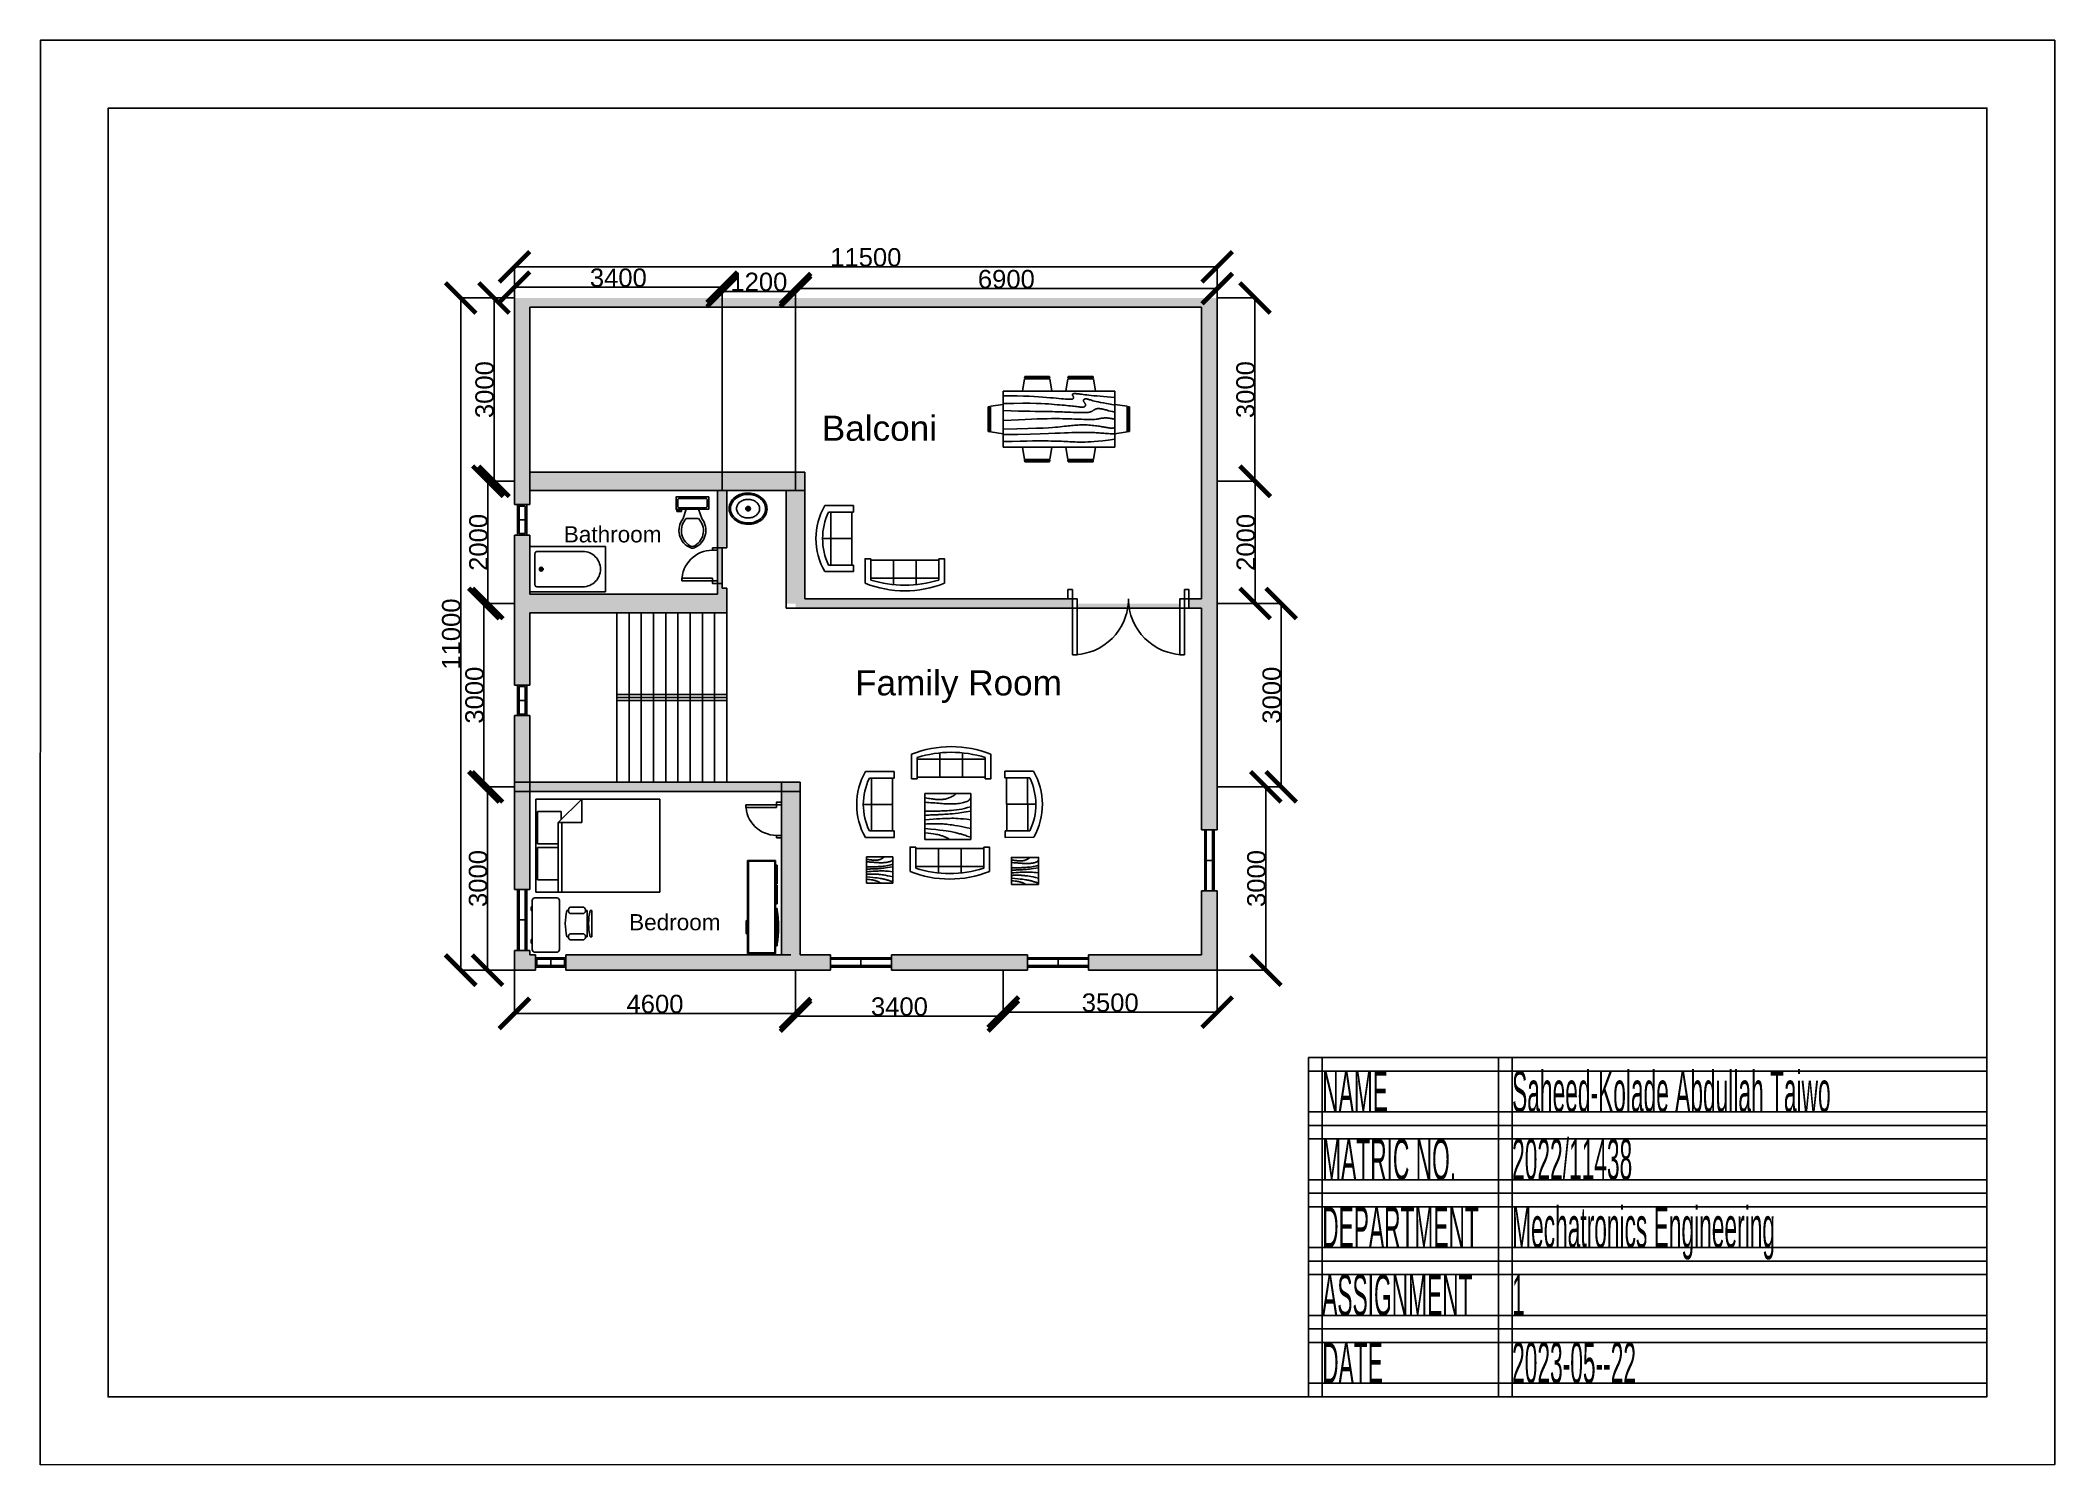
# Paper-space layout 'Layout3-Layout1' of a CAD drawing. Header units: millimetres. Extents: x -20 to 277, y -7 to 202.
# The model-space entities are those that its viewports show. They can reach past a viewport. Long polylines and large blocks are cut down to what shows.
import ezdxf

# ---------------------------------------------------------------- set-up
doc = ezdxf.new("R2010")
doc.units = ezdxf.units.MM
doc.layers.add('Blocks', color=150, linetype='Continuous')
doc.styles.get("Standard").update_dxf_attribs({"font": 'arial.ttf'})
doc.styles.add('style1', font='arial.ttf', dxfattribs={"height": 5})
doc.styles.add('Title Block', font='arial.ttf', dxfattribs={"width": 0.4, "height": 6})
doc.dimstyles.new('Dim', dxfattribs={"dimtxt": 300, "dimasz": 500, "dimexe": 1.25, "dimexo": 0.625, "dimtad": 1, "dimtxsty": 'Standard', "dimblk": 'ARCHTICK', "dimcen": 2.5, "dimadec": 0, "dimazin": 0, "dimtfac": 1, "dimtmove": 0, "dimatfit": 3, "dimldrblk": 'ARCHTICK', "dimfxl": 1, "dimarcsym": 0})

psp = doc.layouts.new('Layout3-Layout1')

# ---------------------------------------------------------------- texts
at = {"style": 'Title Block', "width": 0.4}
for s, p in [('NAME', (169, 44.52)), ('Saheed-Kolade Abdullah Taiwo', (197, 44.52)), ('MATRIC NO.', (169, 34.52)), ('2022/11438', (197, 34.52)), ('DEPARTMENT', (169, 24.52)), ('Mechatronics Engineering', (197, 24.52)), ('ASSIGNMENT', (169, 14.51)), ('1', (197, 14.52)), ('DATE', (169, 4.51)), ('2023-05--22', (197, 4.52))]:
    psp.add_text(s, height=6, dxfattribs=at).set_placement(p)

msp = doc.modelspace()

# ---------------------------------------------------------------- texts
at = {"attachment_point": 1, "style": 'style1'}
for s, width, gutter_width, insert, char_height in [('Balconi', 2226.50322, 2056.925, (2822.406, 641.036), 411.385), ('Bathroom', 1429.37949, 1320.513, (-1400.963, -1168.296), 264.1026), ('Family Room', 3890.88751, 2056.925, (3366.471, -3525.114), 411.38505), ('Bedroom', 1429.37949, 1320.513, (-332.088, -7516.182), 264.1026)]:
    msp.add_mtext_dynamic_manual_height_columns(s, width=width, gutter_width=gutter_width, heights=[0], dxfattribs=dict(at, insert=insert, char_height=char_height))

# ---------------------------------------------------------------- blocks, each defined once
blk = doc.blocks.new('Sofa - Roundback 7 ft.')
at = {"linetype": 'Continuous'}
for p, q in [((-36.000027, -34), (-36.000027, -11.4696)), ((-35.999844, -13.3819), (35.9998, -13.3819)), ((-12.00002, -32.4421), (-12.00003, -6.5971)), ((11.99997, -32.4421), (11.99998, -6.5971)), ((35.99998, -34), (35.99998, -11.4696)), ((-36.000027, -32.4421), (35.99998, -32.4421))]:
    blk.add_line(p, q, dxfattribs=at)
for points in [[(-36.000027, -34), (-42.000027, -34), (-42.000027, -8)], [(41.99998, -8), (41.99998, -34), (35.99998, -34)]]:
    blk.add_lwpolyline(points, dxfattribs=at)
for centre, radius, start, end in [((0, -114.25), 114.25, 68.43141, 111.5686), ((-0.00001, -127.1968), 121.1968, 72.72033, 107.2797)]:
    blk.add_arc(centre, radius, start, end, dxfattribs=at)
blk = doc.blocks.new('Sofa - Roundback Loveseat 5 ft.')
at = {"linetype": 'Continuous'}
for p, q in [((-24, -33.99998), (-24, -11.46958)), ((-23.9998, -13.38178), (23.99986, -13.38178)), ((0, -32.44198), (0, -5.99998)), ((24.00004, -33.99998), (24.00004, -11.46958)), ((-24, -32.44198), (24.00004, -32.44198))]:
    blk.add_line(p, q, dxfattribs=at)
for points in [[(-24, -33.99998), (-30, -33.99998), (-30, -7.99998)], [(30.00004, -7.99998), (30.00004, -33.99998), (24.00004, -33.99998)]]:
    blk.add_lwpolyline(points, dxfattribs=at)
for centre, radius, start, end in [((0, -60.24998), 60.24998, 60.13715, 119.8628), ((0, -61.38438), 55.38444, 64.32083, 115.6792)]:
    blk.add_arc(centre, radius, start, end, dxfattribs=at)
blk = doc.blocks.new('Bed - Queen')
at = {"linetype": 'Continuous'}
for p, q in [((0, -80.00003), (0, 0)), ((0, 0), (59.99999, 0)), ((59.99999, 0), (59.99999, -80.00003)), ((7.99999, -1.2), (28.79998, -1.2)), ((7.99999, -14.4), (7.99999, -1.2)), ((28.79998, -1.2), (28.79998, -14.4)), ((31.19999, -1.2), (51.99999, -1.2)), ((31.19999, -14.4), (31.19999, -1.2)), ((51.99999, -1.2), (51.99999, -16.4)), ((0, -14.4), (44.8, -14.4)), ((44.8, -16.8), (0, -16.8)), ((59.99999, -29.6), (44.8, -14.4)), ((44.8, -14.4), (44.8, -29.6)), ((51.99999, -16.4), (46.79936, -16.4)), ((44.8, -29.6), (59.99999, -29.6)), ((59.99999, -80.00003), (0, -80.00003))]:
    blk.add_line(p, q, dxfattribs=at)
blk = doc.blocks.new('Toilet - top')
for p, q in [((-10, -8.5), (-8, -8.5)), ((-10, -9.5), (-10, -8.5)), ((-7, -9.5), (-10, -9.5)), ((-8, -8.5), (-8, -8)), ((-7, -8), (-7, -9.5)), ((-4, -8), (-6, -14)), ((4, -8), (6, -14)), ((9.5, -6), (9.5, -2)), ((4, -14), (-4, -14))]:
    blk.add_line(p, q)
blk.add_lwpolyline([(10.5, -8), (10.5, 0), (-10.5, 0), (-10.5, -8)], close=True)
for points in [[(-9.5, -2), (-9.5, -6)], [(8.5, -1), (-8.5, -1)], [(-8.5, -7), (8.5, -7)]]:
    blk.add_lwpolyline(points)
for centre, radius, start, end in [((-8.6, -1.9), 0.884, 81.8699, 188.1301), ((-8.6, -6.1), 0.884, 171.8699, 278.1301), ((8.6, -1.9), 0.884, 351.8699, 98.1301), ((8.6, -6.1), 0.884, 261.8699, 8.1301), ((3.5, -21.6), 12.2, 141.4691, 247.9714), ((4.2, -21.8), 11.3, 136.3677, 238.9468), ((-3.5, -21.6), 12.2, 292.0284, 38.5307), ((-4.2, -21.8), 11.3, 301.053, 43.6321), ((0, -27.9), 4, 245.7318, 294.2682), ((0, -29), 4, 254.8605, 285.1395)]:
    blk.add_arc(centre, radius, start, end)
blk = doc.blocks.new('Entertainment Center')
at = {"linetype": 'Continuous'}
for p, q in [((-4, 0), (-5, -1)), ((4, 0), (-4, 0)), ((5, -1), (4, 0)), ((-17, -19), (-17, -1)), ((-17, -1), (43, -1)), ((-16.5, -18.5), (-16.5, -1.5)), ((-16.5, -1.5), (42.5, -1.5)), ((42.5, -1.5), (42.5, -18.5)), ((43, -1), (43, -19)), ((43, -19), (-17, -19)), ((42.5, -18.5), (-16.5, -18.5)), ((-12, -20), (-12, -19)), ((12, -20), (-12, -20)), ((12, -19), (12, -20)), ((15, -20), (15, -19)), ((27, -20), (15, -20)), ((27, -19), (27, -20)), ((28, -20), (28, -19)), ((40, -20), (28, -20)), ((40, -19), (40, -20))]:
    blk.add_line(p, q, dxfattribs=at)
blk.add_arc((0, 40), 61, 259.6111, 280.3889, dxfattribs=at)
blk = doc.blocks.new('Big Door')
for points in [[(-1828.8, 1066.8), (-1905, 1066.8), (-1905, 152.4), (-1828.8, 152.4)], [(-152.4, 1066.8), (-76.2, 1066.8), (-76.2, 152.4), (-152.4, 152.4)], [(-1905, 0), (-1905, 152.4), (-1981.2, 152.4), (-1981.2, 0)], [(-76.2, 0), (-76.2, 152.4), (0, 152.4), (0, 0)]]:
    blk.add_lwpolyline(points, close=True)
for centre, start, end in [((-1905, 152.4), 0, 90), ((-76.2, 152.4), 90, 180)]:
    blk.add_arc(centre, 914.4, start, end)
blk = doc.blocks.new('Table - Square Woodgrain 42 x 42 in.')
at = {"linetype": 'Continuous'}
blk.add_line((0, -42), (42, -42), dxfattribs=at)
for points in [[(0, -4), (1.704, -4.2172), (3.2358, -4.4188), (4.615, -4.604), (5.8615, -4.7721), (6.9951, -4.9224), (8.0357, -5.0541), (9.0031, -5.1667), (9.9171, -5.2594), (10.7951, -5.3316), (11.6445, -5.3836), (12.4702, -5.4157), (13.277, -5.4283), (14.0698, -5.4217), (14.8535, -5.3964), (15.6331, -5.3526), (16.4133, -5.2908), (17.1986, -5.2103), (17.9913, -5.1062), (18.793, -4.9727), (19.6056, -4.8038), (20.4307, -4.5937), (21.2701, -4.3365), (22.1256, -4.0262), (22.9989, -3.6571), (23.888, -3.2272), (24.7756, -2.7516), (25.6408, -2.2491), (26.4624, -1.7387), (27.2195, -1.2395), (27.891, -0.7703), (28.456, -0.3501), (28.8934, 0.002)], [(0, -42), (0, 0), (42, 0), (42, -42)], [(0, -8), (1.8203, -8.1001), (3.6741, -8.2149), (5.5411, -8.3408), (7.4011, -8.4741), (9.2339, -8.6112), (11.0193, -8.7484), (12.7371, -8.8821), (14.3671, -9.0086), (15.8954, -9.1246), (17.3337, -9.2278), (18.6997, -9.3159), (20.0116, -9.387), (21.2871, -9.4389), (22.5442, -9.4696), (23.8008, -9.477), (25.0749, -9.459), (26.3791, -9.4137), (27.7049, -9.3403), (29.0383, -9.2382), (30.3655, -9.1068), (31.6728, -8.9455), (32.9461, -8.7535), (34.1717, -8.5304), (35.3358, -8.2756), (36.4268, -7.9863), (37.443, -7.6521), (38.3849, -7.2603), (39.253, -6.7986), (40.048, -6.2542), (40.7705, -5.6147), (41.421, -4.8674), (42, -4)], [(42, -12), (39.1784, -12.8621), (36.4519, -13.5654), (33.8246, -14.1294), (31.3004, -14.5731), (28.8832, -14.9161), (26.577, -15.1775), (24.3858, -15.3768), (22.3136, -15.5332), (20.3622, -15.6632), (18.5254, -15.7718), (16.7947, -15.8612), (15.1618, -15.9338), (13.6183, -15.9916), (12.1558, -16.0369), (10.7659, -16.0718), (9.4403, -16.0987), (8.1703, -16.1191), (6.9461, -16.1325), (5.7577, -16.1377), (4.595, -16.1335), (3.4479, -16.1188), (2.3064, -16.0924), (1.1604, -16.0532), (0, -16)], [(42, -16), (37.6529, -16.7365), (33.8802, -17.329), (30.6179, -17.7961), (27.8015, -18.1561), (25.3668, -18.4275), (23.2497, -18.6288), (21.3859, -18.7785), (19.7111, -18.8949), (18.1693, -18.9939), (16.7375, -19.0795), (15.401, -19.1534), (14.1449, -19.217), (12.9544, -19.2717), (11.8148, -19.3191), (10.7113, -19.3606), (9.6291, -19.3976), (8.5534, -19.4323), (7.47, -19.4689), (6.3643, -19.5122), (5.222, -19.5672), (4.0288, -19.6386), (2.7703, -19.7313), (1.4321, -19.8501), (0, -20)], [(0, -24), (3.9243, -23.6805), (7.4766, -23.4138), (10.6891, -23.1954), (13.5943, -23.0205), (16.2247, -22.8847), (18.6125, -22.7832), (20.7903, -22.7116), (22.7903, -22.6651), (24.6563, -22.642), (26.4764, -22.6507), (28.35, -22.7024), (30.3766, -22.8084), (32.6555, -22.98), (35.2861, -23.2283), (38.3678, -23.5645), (42, -24)], [(42, -32), (37.392, -31.017), (33.4585, -30.2231), (30.1291, -29.5949), (27.3334, -29.109), (25.0009, -28.742), (23.0612, -28.4707), (21.4439, -28.2716), (20.0786, -28.1215), (18.8998, -28.0002), (17.8609, -27.9014), (16.9206, -27.8219), (16.0371, -27.7588), (15.1691, -27.709), (14.2748, -27.6693), (13.3128, -27.6368), (12.2415, -27.6083), (11.0295, -27.5824), (9.6867, -27.5643), (8.233, -27.5608), (6.6884, -27.5787), (5.0728, -27.6248), (3.4062, -27.7058), (1.7086, -27.8286), (0, -28)], [(0, -32), (5.4026, -32.5358), (9.9494, -33.019), (13.7424, -33.4553), (16.8834, -33.8505), (19.4743, -34.2106), (21.6171, -34.5413), (23.4136, -34.8486), (24.9657, -35.1382), (26.3614, -35.4156), (27.6332, -35.6841), (28.7995, -35.9467), (29.8788, -36.2064), (30.8897, -36.4661), (31.8507, -36.7288), (32.7802, -36.9973), (33.6968, -37.2747), (34.6175, -37.5635), (35.5531, -37.8651), (36.5128, -38.1805), (37.506, -38.5108), (38.5421, -38.8568), (39.6302, -39.2197), (40.7797, -39.6004), (42, -40)], [(0, -36), (3.0098, -36.2857), (5.5354, -36.5643), (7.6368, -36.8359), (9.374, -37.1009), (10.807, -37.3597), (11.9957, -37.6126), (13.0002, -37.8599), (13.8804, -38.102), (14.6874, -38.3393), (15.4365, -38.5729), (16.1338, -38.8041), (16.7858, -39.0341), (17.3987, -39.264), (17.9787, -39.4952), (18.5322, -39.7288), (19.0655, -39.9662), (19.5832, -40.2081), (20.0842, -40.4544), (20.5657, -40.7046), (21.0249, -40.9581), (21.459, -41.2144), (21.8653, -41.4731), (22.2409, -41.7335), (22.5831, -41.9951)]]:
    blk.add_lwpolyline(points, dxfattribs=at)
blk = doc.blocks.new('Small Windows')
blk.add_line((-250, 152.4), (-250, 0))
for points in [[(-500, 152.4), (0, 152.4), (0, 0), (-500, 0)], [(-474.6, 127), (-25.4, 127), (-25.4, 25.4), (-474.6, 25.4)]]:
    blk.add_lwpolyline(points, close=True)
blk = doc.blocks.new('Small Window')
at = {"rotation": 270}
blk.add_blockref('Small Windows', (-76.2, -25.4), dxfattribs=at)
blk = doc.blocks.new('Big Window')
for p, q in [((-1000, 76.2), (0, 76.2)), ((-1000, -76.2), (-1000, 76.2)), ((-1000, 50.8), (0, 50.8)), ((-500, 76.2), (-500, -76.2)), ((0, 76.2), (0, -76.2)), ((0, -50.8), (-1000, -50.8)), ((0, -76.2), (-1000, -76.2))]:
    blk.add_line(p, q)
blk = doc.blocks.new('Desk - 30 x 60 in.')
at = {"linetype": 'Continuous'}
for p, q in [((-26.999995, 0), (26.999995, 0)), ((-29.999995, -27), (-29.999995, -3)), ((29.999995, -3), (29.999995, -27)), ((26.999995, -30), (-26.999995, -30)), ((-20.000005, -30), (-20.000005, -31)), ((-20.000005, -31), (-16.000005, -31)), ((-16.000005, -31), (-16.000005, -30)), ((15.999995, -31), (15.999995, -30)), ((19.999995, -31), (15.999995, -31)), ((19.999995, -30), (19.999995, -31))]:
    blk.add_line(p, q, dxfattribs=at)
for centre, start, end in [((-26.499995, -3.5), 98.1301, 171.8699), ((26.499995, -3.5), 8.130102, 81.8699), ((-26.499995, -26.5), 188.1301, 261.8699), ((26.499995, -26.5), 278.1301, 351.8699)]:
    blk.add_arc(centre, 3.535534, start, end, dxfattribs=at)
blk = doc.blocks.new('Dining Set - 36 x 72 in.')
at = {"linetype": 'Continuous'}
for p, q in [((-22.2343, 26.00059), (-23.4847, 17.99762)), ((-22.2304, 26), (-5.7608, 26)), ((-22, 27.5), (-22.1562, 26.50042)), ((-5.8416, 26.5), (-22.1534, 26.5)), ((-22, 27.5), (-6, 27.5)), ((-5.8437, 26.49966), (-6, 27.5)), ((-4.5152, 17.99762), (-5.7655, 25.99926)), ((5.7657, 26.00059), (4.5153, 17.99762)), ((5.7696, 26), (22.2392, 26)), ((6, 27.5), (5.8438, 26.50042)), ((22.1584, 26.5), (5.8466, 26.5)), ((6, 27.5), (22, 27.5)), ((22.1563, 26.49966), (22, 27.5)), ((23.4848, 17.99762), (22.2345, 25.99926)), ((36, 18), (-36, 18)), ((-36, 18), (-36, -18)), ((36, -18), (36, 18)), ((-45.5, 8), (-44.5004, 8.15617)), ((-45.5, 8), (-45.5, -8)), ((-44.5, -8.15843), (-44.5, 8.15338)), ((-44.0006, 8.23428), (-35.9976, 9.48474)), ((-44, 8.23041), (-44, -8.23915)), ((44.0006, 8.23428), (35.9976, 9.48474)), ((44, 8.23041), (44, -8.23915)), ((44.5, -8.15843), (44.5, 8.15338)), ((45.5, 8), (44.5005, 8.15617)), ((45.5, 8), (45.5, -8)), ((-44.4997, -8.15631), (-45.5, -8)), ((-35.9976, -9.48476), (-43.9993, -8.2345)), ((35.9976, -9.48476), (43.9993, -8.2345)), ((44.4997, -8.15631), (45.5, -8)), ((-36, -18), (36, -18)), ((-22.2343, -26.0006), (-23.4847, -17.99762)), ((-4.5152, -17.99762), (-5.7655, -25.99928)), ((5.7657, -26.0006), (4.5153, -17.99762)), ((23.4848, -17.99762), (22.2345, -25.99928)), ((-22.2304, -26), (-5.7608, -26)), ((-22, -27.5), (-22.1562, -26.50044)), ((-5.8416, -26.5), (-22.1534, -26.5)), ((-22, -27.5), (-6, -27.5)), ((-5.8437, -26.49967), (-6, -27.5)), ((5.7696, -26), (22.2392, -26)), ((6, -27.5), (5.8438, -26.50044)), ((22.1584, -26.5), (5.8466, -26.5)), ((6, -27.5), (22, -27.5)), ((22.1563, -26.49967), (22, -27.5))]:
    blk.add_line(p, q, dxfattribs=at)
for points in [[(-36, 15), (-31.1772, 14.97754), (-26.8079, 14.91406), (-22.8538, 14.81543), (-19.276, 14.6875), (-16.0362, 14.53613), (-13.0957, 14.36718), (-10.4159, 14.18652), (-7.9583, 14), (-5.6904, 13.81315), (-3.6035, 13.63021), (-1.6954, 13.45508), (0.0365, 13.29166), (1.5945, 13.14388), (2.9811, 13.01562), (4.1988, 12.9108), (5.25, 12.83333), (6.1393, 12.78613), (6.8802, 12.76823), (7.4883, 12.77767), (7.9792, 12.8125), (8.3685, 12.87077), (8.6719, 12.95052), (8.9049, 13.0498), (9.0833, 13.16666), (9.2205, 13.29899), (9.3216, 13.44401), (9.3895, 13.59879), (9.4271, 13.76041), (9.4373, 13.92594), (9.4232, 14.09245), (9.3875, 14.257), (9.3333, 14.41666), (9.2638, 14.56917), (9.1836, 14.71484), (9.0975, 14.85465), (9.0104, 14.98958), (8.9272, 15.1206), (8.8529, 15.2487), (8.7922, 15.37483), (8.75, 15.5), (8.7305, 15.62467), (8.7344, 15.74739), (8.7617, 15.86621), (8.8125, 15.97916), (8.8867, 16.08431), (8.9844, 16.17968), (9.1055, 16.26334), (9.25, 16.33333), (9.4189, 16.38802), (9.6172, 16.42708), (9.8506, 16.45052), (10.125, 16.45833), (10.4463, 16.45052), (10.8203, 16.42708), (11.2529, 16.38802), (11.75, 16.33333), (12.3184, 16.26318), (12.9694, 16.17838), (13.7151, 16.07991), (14.5677, 15.96875), (15.5395, 15.84586), (16.6426, 15.71224), (17.8893, 15.56884), (19.2917, 15.41666), (20.859, 15.25667), (22.5879, 15.08984), (24.4721, 14.91715), (26.5052, 14.73958), (28.6809, 14.5581), (30.9929, 14.3737), (33.4347, 14.18733), (36, 14)], [(-36, 10), (-28.9766, 10.14274), (-23.1725, 10.20442), (-18.4241, 10.19775), (-14.5677, 10.13541), (-11.4399, 10.03011), (-8.877, 9.89453), (-6.7154, 9.74137), (-4.7917, 9.58333), (-2.9698, 9.43082), (-1.2246, 9.28515), (0.4415, 9.14534), (2.026, 9.01041), (3.5266, 8.87939), (4.9408, 8.7513), (6.266, 8.62516), (7.5, 8.5), (8.6411, 8.37549), (9.6914, 8.2539), (10.6538, 8.13818), (11.5312, 8.03125), (12.3267, 7.93603), (13.043, 7.85547), (13.6831, 7.79248), (14.25, 7.75), (14.7471, 7.7303), (15.1797, 7.73307), (15.5537, 7.75732), (15.875, 7.80208), (16.1494, 7.86637), (16.3828, 7.94922), (16.5811, 8.04964), (16.75, 8.16666), (16.8944, 8.29915), (17.0143, 8.44531), (17.1089, 8.60319), (17.1771, 8.77083), (17.218, 8.94629), (17.2305, 9.1276), (17.2137, 9.31282), (17.1667, 9.5), (17.0895, 9.6875), (16.987, 9.875), (16.8649, 10.0625), (16.7292, 10.25), (16.5856, 10.4375), (16.4401, 10.625), (16.2985, 10.8125), (16.1667, 11), (16.05, 11.18733), (15.9518, 11.3737), (15.8752, 11.5581), (15.8229, 11.73958), (15.798, 11.91715), (15.8034, 12.08984), (15.842, 12.25667), (15.9167, 12.41666), (16.0295, 12.56836), (16.1784, 12.70833), (16.3605, 12.83268), (16.5729, 12.9375), (16.8127, 13.01888), (17.0768, 13.07291), (17.3625, 13.0957), (17.6667, 13.08333), (17.9894, 13.03312), (18.3418, 12.94726), (18.7382, 12.82918), (19.1927, 12.68229), (19.7195, 12.51001), (20.3327, 12.31575), (21.0465, 12.10294), (21.875, 11.875), (22.8357, 11.63354), (23.959, 11.37304), (25.2786, 11.08618), (26.8282, 10.76562), (28.6414, 10.40405), (30.752, 9.99414), (33.1936, 9.52856), (36, 9)], [(-36, 5.5), (-30.7157, 5.3348), (-26.069, 5.20963), (-21.9946, 5.11767), (-18.4271, 5.05208), (-15.3009, 5.00602), (-12.5508, 4.97265), (-10.1112, 4.94515), (-7.9167, 4.91666), (-5.909, 4.88167), (-4.0586, 4.83984), (-2.3429, 4.79215), (-0.7396, 4.73958), (0.7739, 4.6831), (2.22, 4.6237), (3.6213, 4.56233), (5, 4.5), (6.373, 4.43782), (7.7344, 4.3776), (9.0723, 4.32129), (10.375, 4.27083), (11.6309, 4.22819), (12.8281, 4.19531), (13.9551, 4.17415), (15, 4.16666), (15.954, 4.17448), (16.819, 4.19791), (17.6001, 4.23698), (18.3021, 4.29166), (18.9299, 4.36198), (19.4883, 4.44791), (19.9823, 4.54948), (20.4167, 4.66666), (20.7969, 4.79899), (21.1302, 4.94401), (21.4245, 5.09879), (21.6875, 5.26041), (21.9271, 5.42594), (22.1511, 5.59245), (22.3672, 5.757), (22.5834, 5.91666), (22.8065, 6.06868), (23.0404, 6.21093), (23.2879, 6.34147), (23.5521, 6.45833), (23.8358, 6.55957), (24.142, 6.64323), (24.4735, 6.70735), (24.8334, 6.75), (25.2235, 6.76969), (25.642, 6.76692), (26.0858, 6.74267), (26.5521, 6.69791), (27.0379, 6.63362), (27.5404, 6.55078), (28.0565, 6.45036), (28.5834, 6.33333), (29.1242, 6.19987), (29.7071, 6.04687), (30.3661, 5.87044), (31.1354, 5.66666), (32.0493, 5.43164), (33.142, 5.16146), (34.4475, 4.85221), (36, 4.5)], [(-36, -1), (-30.7915, -0.6591), (-26.0195, -0.38216), (-21.6519, -0.16284), (-17.6563, 0.00521), (-14.0005, 0.12833), (-10.6523, 0.21289), (-7.5796, 0.26522), (-4.75, 0.29166), (-2.134, 0.29793), (0.2878, 0.28711), (2.5317, 0.26163), (4.6146, 0.22396), (6.5529, 0.17651), (8.3633, 0.12174), (10.0623, 0.06209), (11.6667, 0), (13.1899, -0.06201), (14.6341, -0.1211), (15.9982, -0.17432), (17.2813, -0.21875), (18.4823, -0.25147), (19.6003, -0.26953), (20.6343, -0.27002), (21.5834, -0.25), (22.4481, -0.20768), (23.2357, -0.14584), (23.9549, -0.06836), (24.6146, 0.02083), (25.2235, 0.11784), (25.7904, 0.21875), (26.3241, 0.31966), (26.8334, 0.41666), (27.3265, 0.50618), (27.8099, 0.58593), (28.2894, 0.65397), (28.7709, 0.70833), (29.2601, 0.74707), (29.763, 0.76823), (30.2855, 0.76985), (30.8334, 0.75), (31.4088, 0.70784), (31.9994, 0.64713), (32.589, 0.57275), (33.1615, 0.48958), (33.7008, 0.4025), (34.1908, 0.3164), (34.6153, 0.23616), (34.9584, 0.16666), (35.2099, 0.11165), (35.3848, 0.07031), (35.504, 0.04069), (35.5886, 0.02083), (35.6594, 0.00879), (35.7377, 0.0026), (35.8442, 0.00032), (36, 0)], [(-36, -6.5), (-27.1843, -6.31267), (-20.084, -6.1263), (-14.469, -5.9419), (-10.1094, -5.76042), (-6.7752, -5.58285), (-4.2363, -5.41016), (-2.2629, -5.24333), (-0.625, -5.08334), (0.8708, -4.93099), (2.2715, -4.78646), (3.5872, -4.64974), (4.8281, -4.52084), (6.0046, -4.39974), (7.127, -4.28646), (8.2053, -4.18099), (9.25, -4.08334), (10.2705, -3.99382), (11.2734, -3.91407), (12.2647, -3.84603), (13.25, -3.79167), (14.2354, -3.75293), (15.2266, -3.73177), (16.2295, -3.73015), (17.25, -3.75), (18.2912, -3.79248), (19.3451, -3.85547), (20.4009, -3.93604), (21.4479, -4.03125), (22.4754, -4.13819), (23.4727, -4.25391), (24.4289, -4.37549), (25.3334, -4.5), (26.1785, -4.62492), (26.9694, -4.74935), (27.7145, -4.87281), (28.4219, -4.99479), (29.1, -5.11483), (29.7572, -5.23242), (30.4016, -5.34709), (31.0417, -5.45834), (31.6837, -5.56437), (32.3262, -5.65821), (32.9658, -5.73153), (33.599, -5.77604), (34.2224, -5.78345), (34.8327, -5.74545), (35.4264, -5.65373), (36, -5.5)], [(-36, -10), (-26.4022, -9.81299), (-18.4675, -9.62891), (-11.9839, -9.45069), (-6.7396, -9.28125), (-2.5226, -9.12354), (0.8789, -8.98047), (3.6769, -8.85498), (6.0833, -8.75), (8.2767, -8.66765), (10.3021, -8.60677), (12.1712, -8.56543), (13.8958, -8.54167), (15.4876, -8.53353), (16.9583, -8.53907), (18.3197, -8.55632), (19.5834, -8.58334), (20.7616, -8.61841), (21.8685, -8.66081), (22.9188, -8.71004), (23.9271, -8.76563), (24.9081, -8.82707), (25.8763, -8.89388), (26.8465, -8.96558), (27.8334, -9.04167), (28.8474, -9.12118), (29.8828, -9.20117), (30.93, -9.27824), (31.9792, -9.34896), (33.0205, -9.40991), (34.0443, -9.45768), (35.0407, -9.48885), (36, -9.5)], [(-36, -14.5), (-30.0881, -14.33513), (-25.0332, -14.21224), (-20.7312, -14.12647), (-17.0781, -14.07292), (-13.97, -14.04671), (-11.3027, -14.04297), (-8.9724, -14.05681), (-6.875, -14.08334), (-4.9224, -14.11833), (-3.0905, -14.16016), (-1.3709, -14.20785), (0.2448, -14.26042), (1.7647, -14.3169), (3.1973, -14.3763), (4.5507, -14.43767), (5.8333, -14.5), (7.0554, -14.5621), (8.235, -14.62175), (9.3922, -14.67652), (10.5469, -14.72396), (11.7192, -14.76164), (12.929, -14.78711), (14.1965, -14.79794), (15.5417, -14.79167), (16.9933, -14.76424), (18.6152, -14.70508), (20.4804, -14.60197), (22.6615, -14.44271), (25.2312, -14.21509), (28.2624, -13.9069), (31.8277, -13.50594), (36, -13)]]:
    blk.add_lwpolyline(points, dxfattribs=at)
blk = doc.blocks.new('Chair - Desk')
at = {"linetype": 'Continuous'}
for p, q in [((-8.5, 0), (-8.5, -1)), ((-8.5, 0), (8.5, 0)), ((8.5, 0), (8.5, -1)), ((-10.5, -5), (-10.5, -14)), ((-8.5, -3), (-8.5, -4)), ((-8.5, -3), (8.5, -3)), ((-6.5, -14), (-6.5, -5)), ((-2, -3), (-2, -1.9355)), ((2, -1.9576), (2, -3)), ((6.5, -5), (6.5, -14)), ((8.5, -3), (8.5, -4)), ((10.5, -14), (10.5, -5)), ((-8.5, -15), (-8.5, -16)), ((8.5, -15), (8.5, -16))]:
    blk.add_line(p, q, dxfattribs=at)
for centre, radius, start, end in [((-8.5, -6.5), 2.5, 36.8699, 143.1301), ((0, 34.625), 36.625, 256.5803, 283.4197), ((8.5, -6.5), 2.5, 36.8699, 143.1301), ((-8.5, -12.5), 2.5, 216.8699, 323.1301), ((0, 19.625), 36.625, 256.5803, 283.4197), ((8.5, -12.5), 2.5, 216.8699, 323.1301)]:
    blk.add_arc(centre, radius, start, end, dxfattribs=at)
blk = doc.blocks.new('_ArchTick')
at = {"color": 0, "linetype": 'ByBlock', "const_width": 0.15}
blk.add_lwpolyline([(-0.5, -0.5), (0.5, 0.5)], dxfattribs=at)
blk = doc.blocks.new('*D22')
at = {"color": 0, "lineweight": -2, "transparency": 16777216}
for p, q in [((-2208, 2567), (-2208, 3078)), ((-2208, 3077), (9292, 3077)), ((9292, 2567), (9292, 3078))]:
    blk.add_line(p, q, dxfattribs=at)
at = {"layer": 'Defpoints', "color": 0, "transparency": 16777216}
for p in [(9292, 3077), (-2208, 2567), (9292, 2567)]:
    blk.add_point(p, dxfattribs=at)
at = {"color": 0, "lineweight": -2, "transparency": 16777216, "xscale": 500, "yscale": 500, "zscale": 500, "rotation": 180}
blk.add_blockref('_ArchTick', (-2208, 3077), dxfattribs=at)
at = {"color": 0, "lineweight": -2, "transparency": 16777216, "xscale": 500, "yscale": 500, "zscale": 500}
blk.add_blockref('_ArchTick', (9292, 3077), dxfattribs=at)
at = {"color": 0, "transparency": 16777216, "insert": (3542, 3230), "char_height": 300, "attachment_point": 5}
blk.add_mtext('11500', dxfattribs=at)
blk = doc.blocks.new('*D24')
at = {"color": 0, "lineweight": -2, "transparency": 16777216}
for p, q in [((1192, -585), (1192, 2676)), ((1192, 2675), (2392, 2675)), ((2392, -585), (2392, 2676))]:
    blk.add_line(p, q, dxfattribs=at)
at = {"layer": 'Defpoints', "color": 0, "transparency": 16777216}
for p in [(2392, 2675), (1192, -586), (2392, -586)]:
    blk.add_point(p, dxfattribs=at)
at = {"color": 0, "lineweight": -2, "transparency": 16777216, "xscale": 500, "yscale": 500, "zscale": 500, "rotation": 180}
blk.add_blockref('_ArchTick', (1192, 2675), dxfattribs=at)
at = {"color": 0, "lineweight": -2, "transparency": 16777216, "xscale": 500, "yscale": 500, "zscale": 500}
blk.add_blockref('_ArchTick', (2392, 2675), dxfattribs=at)
at = {"color": 0, "transparency": 16777216, "insert": (1792, 2829), "char_height": 300, "attachment_point": 5}
blk.add_mtext('1200', dxfattribs=at)
blk = doc.blocks.new('*D25')
at = {"color": 0, "lineweight": -2, "transparency": 16777216}
for p, q in [((-2208, 2567), (-2208, 2744)), ((-2208, 2743), (1192, 2743)), ((1192, 2567), (1192, 2744))]:
    blk.add_line(p, q, dxfattribs=at)
at = {"layer": 'Defpoints', "color": 0, "transparency": 16777216}
for p in [(1192, 2743), (-2208, 2567), (1192, 2567)]:
    blk.add_point(p, dxfattribs=at)
at = {"color": 0, "lineweight": -2, "transparency": 16777216, "xscale": 500, "yscale": 500, "zscale": 500, "rotation": 180}
blk.add_blockref('_ArchTick', (-2208, 2743), dxfattribs=at)
at = {"color": 0, "lineweight": -2, "transparency": 16777216, "xscale": 500, "yscale": 500, "zscale": 500}
blk.add_blockref('_ArchTick', (1192, 2743), dxfattribs=at)
at = {"color": 0, "transparency": 16777216, "insert": (-508, 2897), "char_height": 300, "attachment_point": 5}
blk.add_mtext('3400', dxfattribs=at)
blk = doc.blocks.new('*D26')
at = {"color": 0, "lineweight": -2, "transparency": 16777216}
for p, q in [((2392, 2567), (2392, 2722)), ((9292, 2720), (2392, 2720)), ((9292, 2567), (9292, 2722))]:
    blk.add_line(p, q, dxfattribs=at)
at = {"layer": 'Defpoints', "color": 0, "transparency": 16777216}
for p in [(2392, 2720), (2392, 2567), (9292, 2567)]:
    blk.add_point(p, dxfattribs=at)
at = {"color": 0, "lineweight": -2, "transparency": 16777216, "xscale": 500, "yscale": 500, "zscale": 500, "rotation": 180}
blk.add_blockref('_ArchTick', (2392, 2720), dxfattribs=at)
at = {"color": 0, "lineweight": -2, "transparency": 16777216, "xscale": 500, "yscale": 500, "zscale": 500}
blk.add_blockref('_ArchTick', (9292, 2720), dxfattribs=at)
at = {"color": 0, "transparency": 16777216, "insert": (5842, 2874), "char_height": 300, "attachment_point": 5}
blk.add_mtext('6900', dxfattribs=at)
blk = doc.blocks.new('*D27')
at = {"color": 0, "lineweight": -2, "transparency": 16777216}
for p, q in [((-2209, 2567), (-3089, 2567)), ((-3088, 2567), (-3088, -8433)), ((-2209, -8433), (-3089, -8433))]:
    blk.add_line(p, q, dxfattribs=at)
at = {"layer": 'Defpoints', "color": 0, "transparency": 16777216}
for p in [(-2208, 2567), (-3088, -8433), (-2208, -8433)]:
    blk.add_point(p, dxfattribs=at)
at = {"color": 0, "lineweight": -2, "transparency": 16777216, "xscale": 500, "yscale": 500, "zscale": 500}
for p, rotation in [((-3088, 2567), 90), ((-3088, -8433), 270)]:
    blk.add_blockref('_ArchTick', p, dxfattribs=dict(at, rotation=rotation))
at = {"color": 0, "transparency": 16777216, "insert": (-3242, -2933), "char_height": 300, "attachment_point": 5, "rotation": 90}
blk.add_mtext('11000', dxfattribs=at)
blk = doc.blocks.new('*D28')
at = {"color": 0, "lineweight": -2, "transparency": 16777216}
for p, q in [((9292, 2567), (9912, 2567)), ((9911, -433), (9911, 2567)), ((9292, -433), (9912, -433))]:
    blk.add_line(p, q, dxfattribs=at)
at = {"layer": 'Defpoints', "color": 0, "transparency": 16777216}
for p in [(9292, 2567), (9911, 2567), (9292, -433)]:
    blk.add_point(p, dxfattribs=at)
at = {"color": 0, "lineweight": -2, "transparency": 16777216, "xscale": 500, "yscale": 500, "zscale": 500}
for p, rotation in [((9911, 2567), 90), ((9911, -433), 270)]:
    blk.add_blockref('_ArchTick', p, dxfattribs=dict(at, rotation=rotation))
at = {"color": 0, "transparency": 16777216, "insert": (9757, 1067), "char_height": 300, "attachment_point": 5, "rotation": 90}
blk.add_mtext('3000', dxfattribs=at)
blk = doc.blocks.new('*D29')
at = {"color": 0, "lineweight": -2, "transparency": 16777216}
for p, q in [((9292, -433), (9916, -433)), ((9915, -2433), (9915, -433)), ((9292, -2433), (9916, -2433))]:
    blk.add_line(p, q, dxfattribs=at)
at = {"layer": 'Defpoints', "color": 0, "transparency": 16777216}
for p in [(9292, -433), (9915, -433), (9292, -2433)]:
    blk.add_point(p, dxfattribs=at)
at = {"color": 0, "lineweight": -2, "transparency": 16777216, "xscale": 500, "yscale": 500, "zscale": 500}
for p, rotation in [((9915, -433), 90), ((9915, -2433), 270)]:
    blk.add_blockref('_ArchTick', p, dxfattribs=dict(at, rotation=rotation))
at = {"color": 0, "transparency": 16777216, "insert": (9761, -1433), "char_height": 300, "attachment_point": 5, "rotation": 90}
blk.add_mtext('2000', dxfattribs=at)
blk = doc.blocks.new('*D30')
at = {"color": 0, "lineweight": -2, "transparency": 16777216}
for p, q in [((9292, -5433), (10090, -5433)), ((10089, -8433), (10089, -5433)), ((9292, -8433), (10090, -8433))]:
    blk.add_line(p, q, dxfattribs=at)
at = {"layer": 'Defpoints', "color": 0, "transparency": 16777216}
for p in [(9292, -5433), (10089, -5433), (9292, -8433)]:
    blk.add_point(p, dxfattribs=at)
at = {"color": 0, "lineweight": -2, "transparency": 16777216, "xscale": 500, "yscale": 500, "zscale": 500}
for p, rotation in [((10089, -5433), 90), ((10089, -8433), 270)]:
    blk.add_blockref('_ArchTick', p, dxfattribs=dict(at, rotation=rotation))
at = {"color": 0, "transparency": 16777216, "insert": (9935, -6933), "char_height": 300, "attachment_point": 5, "rotation": 90}
blk.add_mtext('3000', dxfattribs=at)
blk = doc.blocks.new('*D31')
at = {"color": 0, "lineweight": -2, "transparency": 16777216}
for p, q in [((9292, -2433), (10340, -2433)), ((10339, -2433), (10339, -5433)), ((9292, -5433), (10340, -5433))]:
    blk.add_line(p, q, dxfattribs=at)
at = {"layer": 'Defpoints', "color": 0, "transparency": 16777216}
for p in [(9292, -2433), (9292, -5433), (10339, -5433)]:
    blk.add_point(p, dxfattribs=at)
at = {"color": 0, "lineweight": -2, "transparency": 16777216, "xscale": 500, "yscale": 500, "zscale": 500}
for p, rotation in [((10339, -2433), 90), ((10339, -5433), 270)]:
    blk.add_blockref('_ArchTick', p, dxfattribs=dict(at, rotation=rotation))
at = {"color": 0, "transparency": 16777216, "insert": (10185, -3933), "char_height": 300, "attachment_point": 5, "rotation": 90}
blk.add_mtext('3000', dxfattribs=at)
blk = doc.blocks.new('*D32')
at = {"color": 0, "lineweight": -2, "transparency": 16777216}
for p, q in [((-2208, -8434), (-2208, -9143)), ((2392, -8434), (2392, -9143)), ((-2208, -9141), (2392, -9141))]:
    blk.add_line(p, q, dxfattribs=at)
at = {"layer": 'Defpoints', "color": 0, "transparency": 16777216}
for p in [(-2208, -8433), (2392, -8433), (2392, -9141)]:
    blk.add_point(p, dxfattribs=at)
at = {"color": 0, "lineweight": -2, "transparency": 16777216, "xscale": 500, "yscale": 500, "zscale": 500, "rotation": 180}
blk.add_blockref('_ArchTick', (-2208, -9141), dxfattribs=at)
at = {"color": 0, "lineweight": -2, "transparency": 16777216, "xscale": 500, "yscale": 500, "zscale": 500}
blk.add_blockref('_ArchTick', (2392, -9141), dxfattribs=at)
at = {"color": 0, "transparency": 16777216, "insert": (92, -8988), "char_height": 300, "attachment_point": 5}
blk.add_mtext('4600', dxfattribs=at)
blk = doc.blocks.new('*D33')
at = {"color": 0, "lineweight": -2, "transparency": 16777216}
for p, q in [((2392, -8434), (2392, -9185)), ((5792, -8434), (5792, -9185)), ((2392, -9184), (5792, -9184))]:
    blk.add_line(p, q, dxfattribs=at)
at = {"layer": 'Defpoints', "color": 0, "transparency": 16777216}
for p in [(2392, -8433), (5792, -8433), (5792, -9184)]:
    blk.add_point(p, dxfattribs=at)
at = {"color": 0, "lineweight": -2, "transparency": 16777216, "xscale": 500, "yscale": 500, "zscale": 500, "rotation": 180}
blk.add_blockref('_ArchTick', (2392, -9184), dxfattribs=at)
at = {"color": 0, "lineweight": -2, "transparency": 16777216, "xscale": 500, "yscale": 500, "zscale": 500}
blk.add_blockref('_ArchTick', (5792, -9184), dxfattribs=at)
at = {"color": 0, "transparency": 16777216, "insert": (4092, -9030), "char_height": 300, "attachment_point": 5}
blk.add_mtext('3400', dxfattribs=at)
blk = doc.blocks.new('*D34')
at = {"color": 0, "lineweight": -2, "transparency": 16777216}
for p, q in [((5792, -8434), (5792, -9121)), ((9292, -8434), (9292, -9121)), ((5792, -9120), (9292, -9120))]:
    blk.add_line(p, q, dxfattribs=at)
at = {"layer": 'Defpoints', "color": 0, "transparency": 16777216}
for p in [(5792, -8433), (9292, -8433), (9292, -9120)]:
    blk.add_point(p, dxfattribs=at)
at = {"color": 0, "lineweight": -2, "transparency": 16777216, "xscale": 500, "yscale": 500, "zscale": 500, "rotation": 180}
blk.add_blockref('_ArchTick', (5792, -9120), dxfattribs=at)
at = {"color": 0, "lineweight": -2, "transparency": 16777216, "xscale": 500, "yscale": 500, "zscale": 500}
blk.add_blockref('_ArchTick', (9292, -9120), dxfattribs=at)
at = {"color": 0, "transparency": 16777216, "insert": (7542, -8966), "char_height": 300, "attachment_point": 5}
blk.add_mtext('3500', dxfattribs=at)
blk = doc.blocks.new('*D35')
at = {"color": 0, "lineweight": -2, "transparency": 16777216}
for p, q in [((-2209, 2567), (-2544, 2567)), ((-2542, 2567), (-2542, -433)), ((-2209, -433), (-2544, -433))]:
    blk.add_line(p, q, dxfattribs=at)
at = {"layer": 'Defpoints', "color": 0, "transparency": 16777216}
for p in [(-2208, 2567), (-2542, -433), (-2208, -433)]:
    blk.add_point(p, dxfattribs=at)
at = {"color": 0, "lineweight": -2, "transparency": 16777216, "xscale": 500, "yscale": 500, "zscale": 500}
for p, rotation in [((-2542, 2567), 90), ((-2542, -433), 270)]:
    blk.add_blockref('_ArchTick', p, dxfattribs=dict(at, rotation=rotation))
at = {"color": 0, "transparency": 16777216, "insert": (-2696, 1067), "char_height": 300, "attachment_point": 5, "rotation": 90}
blk.add_mtext('3000', dxfattribs=at)
blk = doc.blocks.new('*D36')
at = {"color": 0, "lineweight": -2, "transparency": 16777216}
for p, q in [((-2209, -433), (-2644, -433)), ((-2643, -433), (-2643, -2433)), ((-2209, -2433), (-2644, -2433))]:
    blk.add_line(p, q, dxfattribs=at)
at = {"layer": 'Defpoints', "color": 0, "transparency": 16777216}
for p in [(-2208, -433), (-2643, -2433), (-2208, -2433)]:
    blk.add_point(p, dxfattribs=at)
at = {"color": 0, "lineweight": -2, "transparency": 16777216, "xscale": 500, "yscale": 500, "zscale": 500}
for p, rotation in [((-2643, -433), 90), ((-2643, -2433), 270)]:
    blk.add_blockref('_ArchTick', p, dxfattribs=dict(at, rotation=rotation))
at = {"color": 0, "transparency": 16777216, "insert": (-2797, -1433), "char_height": 300, "attachment_point": 5, "rotation": 90}
blk.add_mtext('2000', dxfattribs=at)
blk = doc.blocks.new('*D37')
at = {"color": 0, "lineweight": -2, "transparency": 16777216}
for p, q in [((-2209, -2433), (-2708, -2433)), ((-2707, -2433), (-2707, -5433)), ((-2209, -5433), (-2708, -5433))]:
    blk.add_line(p, q, dxfattribs=at)
at = {"layer": 'Defpoints', "color": 0, "transparency": 16777216}
for p in [(-2208, -2433), (-2707, -5433), (-2208, -5433)]:
    blk.add_point(p, dxfattribs=at)
at = {"color": 0, "lineweight": -2, "transparency": 16777216, "xscale": 500, "yscale": 500, "zscale": 500}
for p, rotation in [((-2707, -2433), 90), ((-2707, -5433), 270)]:
    blk.add_blockref('_ArchTick', p, dxfattribs=dict(at, rotation=rotation))
at = {"color": 0, "transparency": 16777216, "insert": (-2861, -3933), "char_height": 300, "attachment_point": 5, "rotation": 90}
blk.add_mtext('3000', dxfattribs=at)
blk = doc.blocks.new('*D38')
at = {"color": 0, "lineweight": -2, "transparency": 16777216}
for p, q in [((-2209, -5433), (-2650, -5433)), ((-2649, -5433), (-2649, -8433)), ((-2209, -8433), (-2650, -8433))]:
    blk.add_line(p, q, dxfattribs=at)
at = {"layer": 'Defpoints', "color": 0, "transparency": 16777216}
for p in [(-2208, -5433), (-2649, -8433), (-2208, -8433)]:
    blk.add_point(p, dxfattribs=at)
at = {"color": 0, "lineweight": -2, "transparency": 16777216, "xscale": 500, "yscale": 500, "zscale": 500}
for p, rotation in [((-2649, -5433), 90), ((-2649, -8433), 270)]:
    blk.add_blockref('_ArchTick', p, dxfattribs=dict(at, rotation=rotation))
at = {"color": 0, "transparency": 16777216, "insert": (-2803, -6933), "char_height": 300, "attachment_point": 5, "rotation": 90}
blk.add_mtext('3000', dxfattribs=at)
blk = doc.blocks.new('Sink - Oval top')
for p, q in [((-1, 0), (1, 0)), ((0, 1), (0, -1))]:
    blk.add_line(p, q)
at = {"linetype": 'Continuous'}
for points in [[(-12.2, 0.4, 0.117634), (-11.5, -3.4, 0.104469), (-8.9, -6.8, 0.090016), (-5.1, -9.1, 0.08192), (-0.3, -10, 0.08192), (4.5, -9.4, 0.090016), (8.4, -7.4, 0.104469), (11.2, -4.1, 0.117634), (12.2, -0.4, 0.117634), (11.5, 3.4, 0.104469), (8.9, 6.8, 0.090016), (5.1, 9.1, 0.08192), (0.3, 10, 0.08192), (-4.5, 9.4, 0.090016), (-8.4, 7.4, 0.104469), (-11.2, 4.1, 0.117634)], [(-11.3, 0.2, 0.118622), (-10.5, -3.3, 0.104678), (-8.1, -6.4, 0.089562), (-4.5, -8.4, 0.081185), (-0.1, -9.2, 0.081185), (4.3, -8.5, 0.089562), (7.9, -6.6, 0.104678), (10.4, -3.5, 0.118622), (11.3, -0.2, 0.118622), (10.5, 3.3, 0.104678), (8.1, 6.4, 0.089562), (4.5, 8.4, 0.081185), (0.1, 9.2, 0.081185), (-4.3, 8.5, 0.089562), (-7.9, 6.6, 0.104678), (-10.4, 3.5, 0.118622)], [(-7.4, 0.1, 0.118283), (-6.9, -2.2, 0.104607), (-5.3, -4.2, 0.089718), (-3, -5.5, 0.081436), (-0.1, -6, 0.081436), (2.8, -5.6, 0.089718), (5.2, -4.3, 0.104607), (6.9, -2.3, 0.118283), (7.4, -0.1, 0.118283), (6.9, 2.2, 0.104607), (5.3, 4.2, 0.089718), (3, 5.5, 0.081436), (0.1, 6, 0.081436), (-2.8, 5.6, 0.089718), (-5.2, 4.3, 0.104607), (-6.9, 2.3, 0.118283)]]:
    blk.add_lwpolyline(points, format="xyb", close=True, dxfattribs=at)
for radius in [1.5, 1]:
    blk.add_circle((0, 0), radius)
blk = doc.blocks.new('Tiny Doors')
for points in [[(-583.35, 500), (-83.35, 500), (-83.35, 458.32), (-583.35, 458.32)], [(-83.35, 500), (0, 500), (0, 541.68), (-83.35, 541.68)], [(-83.35, -41.68), (0, -41.68), (0, 0), (-83.35, 0)]]:
    blk.add_lwpolyline(points, close=True)
blk.add_arc((-83.35, 500), 500, 180, 270)
blk = doc.blocks.new('Bath Tub - 26 x 60 in.')
for p, q in [((8, -18), (10, -18)), ((9, -17), (9, -19))]:
    blk.add_line(p, q)
blk.add_lwpolyline([(0, -36), (0, 0), (60, 0), (60, -36)], close=True)
for points in [[(4, -30), (4, -6)], [(6, -4), (42, -4)], [(42, -32), (6, -32)]]:
    blk.add_lwpolyline(points)
for radius in [1.5, 1]:
    blk.add_circle((9, -18), radius)
for centre, radius, start, end in [((5.75, -5.75), 1.77, 81.8699, 188.1301), ((42, -18), 14, 270, 90), ((5.75, -30.25), 1.77, 171.8699, 278.1301)]:
    blk.add_arc(centre, radius, start, end)

# ---------------------------------------------------------------- dimensions: what is measured, and where the dimension line sits
for base, p1, p2, picture, middle in [((9291.712, 3076.633), (-2208.288, 2566.569), (9291.712, 2566.569), '*D22', (3541.712, 3230.43)), ((1191.712, 2743.084), (-2208.288, 2566.569), (1191.712, 2566.569), '*D25', (-508.288, 2896.983)), ((2391.712, 2674.723), (1191.712, -585.831), (2391.712, -585.831), '*D24', (1791.712, 2828.52)), ((2391.712, -9141.368), (-2208.288, -8433.431), (2391.712, -8433.431), '*D32', (91.712, -8987.571)), ((5791.712, -9184.023), (2391.712, -8433.431), (5791.712, -8433.431), '*D33', (4091.712, -9030.124)), ((9291.712, -9120.04), (5791.712, -8433.431), (9291.712, -8433.431), '*D34', (7541.712, -8966.14))]:
    dim = msp.add_linear_dim(base=base, p1=p1, p2=p2, dimstyle='Dim')
    dim.commit()
    dim.dimension.update_dxf_attribs({"geometry": picture, "text_midpoint": middle})
dim = msp.add_linear_dim(base=(2391.712, 2720.366), p1=(9291.712, 2566.569), p2=(2391.712, 2566.569), dimstyle='Dim')
dim.commit()
dim.dimension.update_dxf_attribs({"geometry": '*D26', "text_midpoint": (5841.712, 2720.366), "dimtype": 160})
for base, p1, p2, picture, middle in [((-3088.134, -8433.431), (-2208.288, 2566.569), (-2208.288, -8433.431), '*D27', (-3241.931, -2933.431)), ((9911.23, 2566.569), (9291.712, -433.431), (9291.712, 2566.569), '*D28', (9757.331, 1066.569)), ((-2642.727, -2433.431), (-2208.288, -433.431), (-2208.288, -2433.431), '*D36', (-2796.524, -1433.431)), ((9914.98, -433.431), (9291.712, -2433.431), (9291.712, -433.431), '*D29', (9761.184, -1433.431)), ((-2707.143, -5433.431), (-2208.288, -2433.431), (-2208.288, -5433.431), '*D37', (-2861.043, -3933.431)), ((10338.771, -5433.431), (9291.712, -2433.431), (9291.712, -5433.431), '*D31', (10184.872, -3933.431)), ((-2649.149, -8433.431), (-2208.288, -5433.431), (-2208.288, -8433.431), '*D38', (-2803.048, -6933.431)), ((10088.771, -5433.431), (9291.712, -8433.431), (9291.712, -5433.431), '*D30', (9934.872, -6933.431))]:
    dim = msp.add_linear_dim(base=base, p1=p1, p2=p2, angle=90, dimstyle='Dim')
    dim.commit()
    dim.dimension.update_dxf_attribs({"geometry": picture, "text_midpoint": middle})
dim = msp.add_linear_dim(base=(-2542.479, -433.431), p1=(-2208.288, 2566.569), p2=(-2208.288, -433.431), angle=90, dimstyle='Dim')
dim.commit()
dim.dimension.update_dxf_attribs({"geometry": '*D35', "text_midpoint": (-2542.479, 1066.569), "dimtype": 160})

# ---------------------------------------------------------------- hatches: boundary and pattern name
at = {"true_color": 0x000000}
h = msp.add_hatch(color=18, dxfattribs=at)
h.dxf.hatch_style = 1
h.paths.add_polyline_path([(-1954.288, 2414.169), (9037.712, 2414.169), (9037.712, -2357.231), (8830.821, -2357.231), (8830.821, -2509.631), (9037.712, -2509.631), (9037.712, -6136.706), (9291.712, -6136.706), (9291.712, 2566.569), (-2208.288, 2566.569), (-2208.288, -812.744), (-2159.007, -812.744), (-2006.607, -812.744), (-1954.288, -812.744)])
h.paths.add_polyline_path([(-1954.288, -1312.744), (-2208.288, -1312.744), (-2208.288, -3768.159), (-1954.288, -3768.159), (-1954.288, -2585.831), (1267.912, -2585.831), (1267.912, -2179.431), (1191.712, -2179.431), (1191.712, -2103.231), (1115.512, -2103.231), (1115.512, -2281.031), (-1954.288, -2281.031), (-1954.288, -2179.431)], flags=17)
h.paths.add_polyline_path([(142.512, -433.431), (-1954.288, -433.431), (-1954.288, -585.831), (142.512, -585.831)], flags=17)
h.paths.add_polyline_path([(2391.712, -433.431), (142.512, -433.431), (142.512, -585.831), (2239.312, -585.831), (2391.712, -585.831)], flags=17)
h.paths.add_polyline_path([(142.512, -281.031), (-1954.288, -281.031), (-1954.288, -433.431), (142.512, -433.431)], flags=17)
h.paths.add_polyline_path([(2391.712, -281.031), (142.512, -281.031), (142.512, -433.431), (2391.712, -433.431)], flags=17)
h.paths.add_polyline_path([(2544.112, -585.831), (2391.712, -585.831), (2391.712, -2433.431), (6925.821, -2433.431), (6925.821, -2357.231), (6849.621, -2357.231), (2544.112, -2357.231)], flags=17)
h.paths.add_polyline_path([(2391.712, -585.831), (2239.312, -585.831), (2239.312, -2433.431), (2391.712, -2433.431)], flags=17)
h.paths.add_polyline_path([(2544.112, -433.431), (2391.712, -433.431), (2391.712, -585.831), (2544.112, -585.831)], flags=17)
h.paths.add_polyline_path([(2544.112, -281.031), (2391.712, -281.031), (2391.712, -433.431), (2544.112, -433.431)], flags=17)
h.paths.add_polyline_path([(6925.821, -2433.431), (2391.712, -2433.431), (2391.712, -2509.631), (6925.821, -2509.631)], flags=17)
h.paths.add_polyline_path([(7837.04, -2433.431), (7002.021, -2433.431), (7002.021, -2509.631), (7827.431, -2509.631, 0.021007588)], flags=17)
h.paths.add_polyline_path([(8678.421, -2433.431), (7843.401, -2433.431, 0.021007588), (7853.01, -2509.631), (8678.421, -2509.631)], flags=17)
h.paths.add_polyline_path([(9291.712, -7136.706), (9037.712, -7136.706), (9037.712, -8179.431), (7188.212, -8179.431), (7188.212, -8433.431), (9291.712, -8433.431)])
h.paths.add_polyline_path([(6188.212, -8179.431), (3962.955, -8179.431), (3962.955, -8433.431), (6188.212, -8433.431)])
h.paths.add_polyline_path([(2962.955, -8179.431), (2467.912, -8179.431), (2467.912, -5509.631), (2315.512, -5509.631), (2315.512, -8179.431), (-1365.318, -8179.431), (-1365.318, -8433.431), (2962.955, -8433.431)])
h.paths.add_polyline_path([(-1954.288, -5509.631), (-2208.288, -5509.631), (-2208.288, -7112.093), (-1954.288, -7112.093)])
h.paths.add_polyline_path([(-1865.318, -8179.431), (-1954.288, -8179.431), (-1954.288, -8112.093), (-2208.288, -8112.093), (-2208.288, -8433.431), (-1865.318, -8433.431)])
h = msp.add_hatch(color=18, dxfattribs=at)
h.dxf.hatch_style = 1
h.paths.add_polyline_path([(1191.712, -891.327), (1115.512, -891.327), (1115.512, -1519.779), (1191.712, -1519.779)])
h.paths.add_polyline_path([(1267.912, -891.327), (1191.712, -891.327), (1191.712, -1519.779), (1267.912, -1519.779)])
h.paths.add_polyline_path([(1191.712, -585.831), (1115.512, -585.831), (1115.512, -891.327), (1191.712, -891.327)])
h.paths.add_polyline_path([(1267.912, -585.831), (1191.712, -585.831), (1191.712, -891.327), (1267.912, -891.327)])
h.paths.add_polyline_path([(1191.712, -1519.779), (1115.512, -1519.779), (1115.512, -1561.454), (1115.512, -2103.231), (1191.712, -2103.231)])
h = msp.add_hatch(color=18, dxfattribs=at)
h.dxf.hatch_style = 1
h.paths.add_polyline_path([(-1954.288, -4268.159), (-2208.288, -4268.159), (-2208.288, -5357.231), (-1954.288, -5357.231)])
h.paths.add_polyline_path([(-1954.288, -5357.231), (-2208.288, -5357.231), (-2208.288, -5509.631), (-1954.288, -5509.631)])
h.paths.add_polyline_path([(2163.112, -5357.231), (-1954.288, -5357.231), (-1954.288, -5509.631), (2163.112, -5509.631)])
h.paths.add_polyline_path([(2467.912, -5509.631), (2163.112, -5509.631), (2163.112, -8179.431), (-1365.318, -8179.431), (-1365.318, -8433.431), (2962.955, -8433.431), (2962.955, -8179.431), (2467.912, -8179.431)])
h.paths.add_polyline_path([(2467.912, -5357.231), (2163.112, -5357.231), (2163.112, -5509.631), (2467.912, -5509.631)])

# ---------------------------------------------------------------- linework, layer by layer
for p, q in [((-2208.288, -812.744), (-2208.288, 2566.569)), ((-1954.288, 2414.169), (9037.712, 2414.169)), ((-1954.288, -812.744), (-1954.288, 2414.169)), ((9037.712, -2357.231), (9037.712, 2414.169)), ((9291.712, 2566.569), (9291.712, -6136.706)), ((9291.712, -6136.706), (9291.712, 2566.569)), ((-1954.288, -281.031), (2544.112, -281.031)), ((2544.112, -281.031), (2544.112, -2357.231)), ((-1954.288, -585.831), (2239.312, -585.831)), ((1115.512, -2281.031), (1115.512, -585.831)), ((1267.912, -1519.779), (1267.912, -585.831)), ((2239.312, -585.831), (2239.312, -2509.631)), ((2239.312, -585.831), (2544.112, -585.831)), ((-2159.007, -812.744), (-2208.288, -812.744)), ((-2015.813, -812.744), (-1954.288, -812.744)), ((-2168.213, -1312.744), (-2208.288, -1312.744)), ((-2208.288, -1312.744), (-1954.288, -1312.744)), ((-2208.288, -3768.159), (-2208.288, -1312.744)), ((-1954.288, -2281.031), (-1954.288, -1312.744)), ((1115.512, -1519.779), (1267.912, -1519.779)), ((1191.712, -1519.779), (1191.712, -2179.431)), ((-1954.288, -2179.431), (-1954.288, -2281.031)), ((-1954.288, -2281.031), (1115.512, -2281.031)), ((1115.512, -2103.231), (1191.712, -2103.231)), ((1191.712, -2179.431), (1267.912, -2179.431)), ((1267.912, -2585.831), (1267.912, -2179.431)), ((-1954.288, -3768.159), (-1954.288, -2585.831)), ((-1954.288, -2585.831), (1267.912, -2585.831)), ((-1954.288, -2585.831), (-1954.288, -2687.431)), ((-532.088, -2585.831), (-532.088, -5357.231)), ((-332.088, -2585.831), (-332.088, -5357.231)), ((-132.088, -2585.831), (-132.088, -5357.231)), ((67.912, -2585.831), (67.912, -5357.231)), ((267.912, -2585.831), (267.912, -5357.231)), ((467.912, -2585.831), (467.912, -5357.231)), ((667.912, -2585.831), (667.912, -5357.231)), ((867.912, -2585.831), (867.912, -5357.231)), ((1067.912, -2585.831), (1067.912, -5357.231)), ((1267.912, -2585.831), (1267.912, -5357.231)), ((1267.912, -2585.831), (1267.912, -5357.231)), ((2239.312, -2509.631), (9037.712, -2509.631)), ((2544.112, -2357.231), (7002.021, -2357.231)), ((8678.421, -2357.231), (8830.821, -2357.231)), ((9037.712, -2357.231), (8830.821, -2357.231)), ((8830.821, -2357.231), (8830.821, -2509.631)), ((9037.712, -6136.706), (9037.712, -2509.631)), ((-2208.288, -3768.159), (-1954.288, -3768.159)), ((1267.912, -3921.531), (-532.088, -3921.531)), ((-2208.288, -4268.159), (-1954.288, -4268.159)), ((-2208.288, -7112.093), (-2208.288, -4268.159)), ((-1954.288, -7112.093), (-1954.288, -4268.159)), ((1267.912, -3971.531), (-532.088, -3971.531)), ((1267.912, -4021.531), (-532.088, -4021.531)), ((-2208.288, -5357.231), (2467.912, -5357.231)), ((-2208.288, -5509.631), (2467.912, -5509.631)), ((-2208.288, -5509.631), (-1954.288, -5509.631)), ((2163.112, -8179.431), (2163.112, -5357.231)), ((2467.912, -8179.431), (2467.912, -5357.231)), ((9291.712, -6136.706), (9037.712, -6136.706)), ((-2208.288, -7112.093), (-1954.288, -7112.093)), ((9037.712, -8179.431), (9037.712, -7136.706)), ((9291.712, -7136.706), (9037.712, -7136.706)), ((9291.712, -8433.431), (9291.712, -7136.706)), ((9291.712, -7136.706), (9291.712, -8433.431)), ((-2208.288, -8433.431), (-2208.288, -8112.093)), ((-2208.288, -8112.093), (-1954.288, -8112.093)), ((-1954.288, -8179.431), (-1954.288, -8112.093)), ((-1865.318, -8179.431), (-1954.288, -8179.431)), ((-1865.318, -8179.431), (-1865.318, -8433.431)), ((-1365.318, -8179.431), (-1365.318, -8433.431)), ((2315.512, -8179.431), (-1365.318, -8179.431)), ((2962.955, -8179.431), (2467.912, -8179.431)), ((2962.955, -8179.431), (2962.955, -8433.431)), ((3962.955, -8179.431), (3962.955, -8433.431)), ((6188.212, -8179.431), (3962.955, -8179.431)), ((6188.212, -8179.431), (6188.212, -8433.431)), ((9037.712, -8179.431), (7188.212, -8179.431)), ((7188.212, -8179.431), (7188.212, -8433.431)), ((-1865.318, -8433.431), (-2208.288, -8433.431)), ((2962.955, -8433.431), (-1365.318, -8433.431)), ((6188.212, -8433.431), (3962.955, -8433.431)), ((9291.712, -8433.431), (7188.212, -8433.431))]:
    msp.add_line(p, q)

# ---------------------------------------------------------------- block references
for name, p, xscale, yscale, zscale in [('Dining Set - 36 x 72 in.', (6702.213, 584.538), 25.4, 25.4, 25.4), ('Sink - Oval top', (1615.143, -880.935), 25.4, 25.4, 25.4), ('Toilet - top', (704.664, -687.431), 25.4, 25.4, 25.4), ('Bath Tub - 26 x 60 in.', (-1954.288, -1500.09), 20.59828861803935, 20.59828861803935, 20.59828861803935)]:
    msp.add_blockref(name, p, dxfattribs=dict(xscale=xscale, yscale=yscale, zscale=zscale))
for name, p, rotation in [('Small Windows', (-2159.007, -1312.744), 270), ('Big Window', (9164.712, -6136.706), 90.00000000000018), ('Big Window', (-2081.288, -7112.093), 90.00000000000018), ('Small Window', (-1390.718, -8306.431), 90)]:
    msp.add_blockref(name, p, dxfattribs=dict(rotation=rotation))
for name, p in [('Small Window', (-2081.288, -4242.759)), ('Big Window', (3962.955, -8306.431)), ('Big Window', (7188.212, -8306.431))]:
    msp.add_blockref(name, p)
for name, p, xscale, yscale, zscale, rotation in [('Bed - Queen', (-1858.955, -7157.044), 25.4, 25.4, 25.4, 90), ('Entertainment Center', (1581.933, -7728.844), 25.4, 25.4, 25.4, 90), ('Desk - 30 x 60 in.', (-1471.763, -7694.051), 14.9021354901609, 14.9021354901609, 14.9021354901609, 270), ('Chair - Desk', (-943.788, -7671.514), 25.4, 25.4, 25.4, 270)]:
    msp.add_blockref(name, p, dxfattribs=dict(xscale=xscale, yscale=yscale, zscale=zscale, rotation=rotation))
at = {"layer": 'Blocks'}
for name, p, xscale, yscale, zscale, rotation in [('Sofa - Roundback Loveseat 5 ft.', (2726.629, -1370.82), 18.02448386166693, 18.02448386166693, 18.02448386166693, 89.99999999999999), ('Sofa - Roundback 7 ft.', (4179.428, -2226.175), 15.44947819639867, 15.44947819639867, 15.44947819639867, 180), ('Sofa - Roundback Loveseat 5 ft.', (3392.996, -5723.075), 18.02448386166693, 18.02448386166693, 18.02448386166693, 89.99999999999999), ('Sofa - Roundback Loveseat 5 ft.', (6432.432, -5717.556), 18.02448386166693, 18.02448386166693, 18.02448386166693, 270.1174389457275), ('Sofa - Roundback 7 ft.', (4914.716, -6942.872), 15.44947819639867, 15.44947819639867, 15.44947819639867, 180)]:
    msp.add_blockref(name, p, dxfattribs=dict(at, xscale=xscale, yscale=yscale, zscale=zscale, rotation=rotation))
at = {"layer": 'Blocks', "xscale": -1, "rotation": 180}
for name, p in [('Tiny Doors', (1115.512, -1561.454)), ('Big Door', (8830.821, -2204.831))]:
    msp.add_blockref(name, p, dxfattribs=at)
at = {"layer": 'Blocks'}
for name, p, xscale, yscale, zscale in [('Sofa - Roundback 7 ft.', (4940.21, -4775.45), 15.44947819639867, 15.44947819639867, 15.44947819639867), ('Table - Square Woodgrain 42 x 42 in.', (4507.992, -5543.547), 17.86636015677954, 17.86636015677954, 17.86636015677954), ('Table - Square Woodgrain 42 x 42 in.', (3553.942, -6578.504), 10.19625042230378, 10.19625042230378, 10.19625042230378), ('Table - Square Woodgrain 42 x 42 in.', (5925.062, -6587.199), 10.59406731561302, 10.59406731561302, 10.59406731561302)]:
    msp.add_blockref(name, p, dxfattribs=dict(at, xscale=xscale, yscale=yscale, zscale=zscale))
msp.add_blockref('Tiny Doors', (2163.112, -6227.23), dxfattribs=at)

msp.set_redraw_order([(e.dxf.handle, doc.entitydb.next_handle()) for e in msp.query("TEXT MTEXT ATTDEF DIMENSION ARC_DIMENSION")])  # texts and dimensions are drawn at this point

# ---------------------------------------------------------------- linework, layer by layer
for p, q in [((267, 52.52), (167, 52.52)), ((167, 52.52), (167, 2.51)), ((267, 50.52), (167, 50.52)), ((169, 52.52), (169, 2.51)), ((195, 2.51), (195, 52.52)), ((197, 2.51), (197, 52.52)), ((267, 44.52), (167, 44.52)), ((267, 42.52), (167, 42.52)), ((267, 40.52), (167, 40.52)), ((267, 34.52), (167, 34.52)), ((267, 32.52), (167, 32.52)), ((267, 30.52), (167, 30.52)), ((267, 24.52), (167, 24.52)), ((267, 22.52), (167, 22.52)), ((267, 20.52), (167, 20.52)), ((267, 14.52), (167, 14.52)), ((267, 12.52), (167, 12.52)), ((267, 10.52), (167, 10.52)), ((265, 4.52), (267, 4.52))]:
    psp.add_line(p, q)
for points in [[(-20, -7.5), (277, -7.48), (277, 202.5), (-19.97, 202.5)], [(-10, 2.5), (267, 2.52), (267, 192.5), (-9.97, 192.5)], [(-9.97, 192.5), (267, 192.5), (267, 52.52), (167, 52.51), (167, 2.51), (-10, 2.5), (-9.97, 192.5)]]:
    psp.add_lwpolyline(points, close=True)
psp.add_lwpolyline([(167, 4.51), (265, 4.52)])

psp.set_redraw_order([(e.dxf.handle, doc.entitydb.next_handle()) for e in psp.query("TEXT MTEXT ATTDEF DIMENSION ARC_DIMENSION")])  # texts and dimensions are drawn at this point

# ---------------------------------------------------------------- viewports
at = {"layer": '0'}
vp = psp.add_viewport(center=(128.5, 97.5), size=(277, 189.9954), view_center_point=(6515.295, -4871.102), view_height=21088.94611, dxfattribs=at)
vp.dxf.flags = 0x10000  # cut along an outline
vp.dxf.clipping_boundary_handle = psp.add_lwpolyline([(-9.97, 192.5), (267, 192.5), (267, 52.52), (167, 52.51), (167, 2.51), (-10, 2.5), (-9.97, 192.5)], format="xyb", close=True, dxfattribs={"invisible": 1}).dxf.handle

doc.saveas('drawing.dxf')
